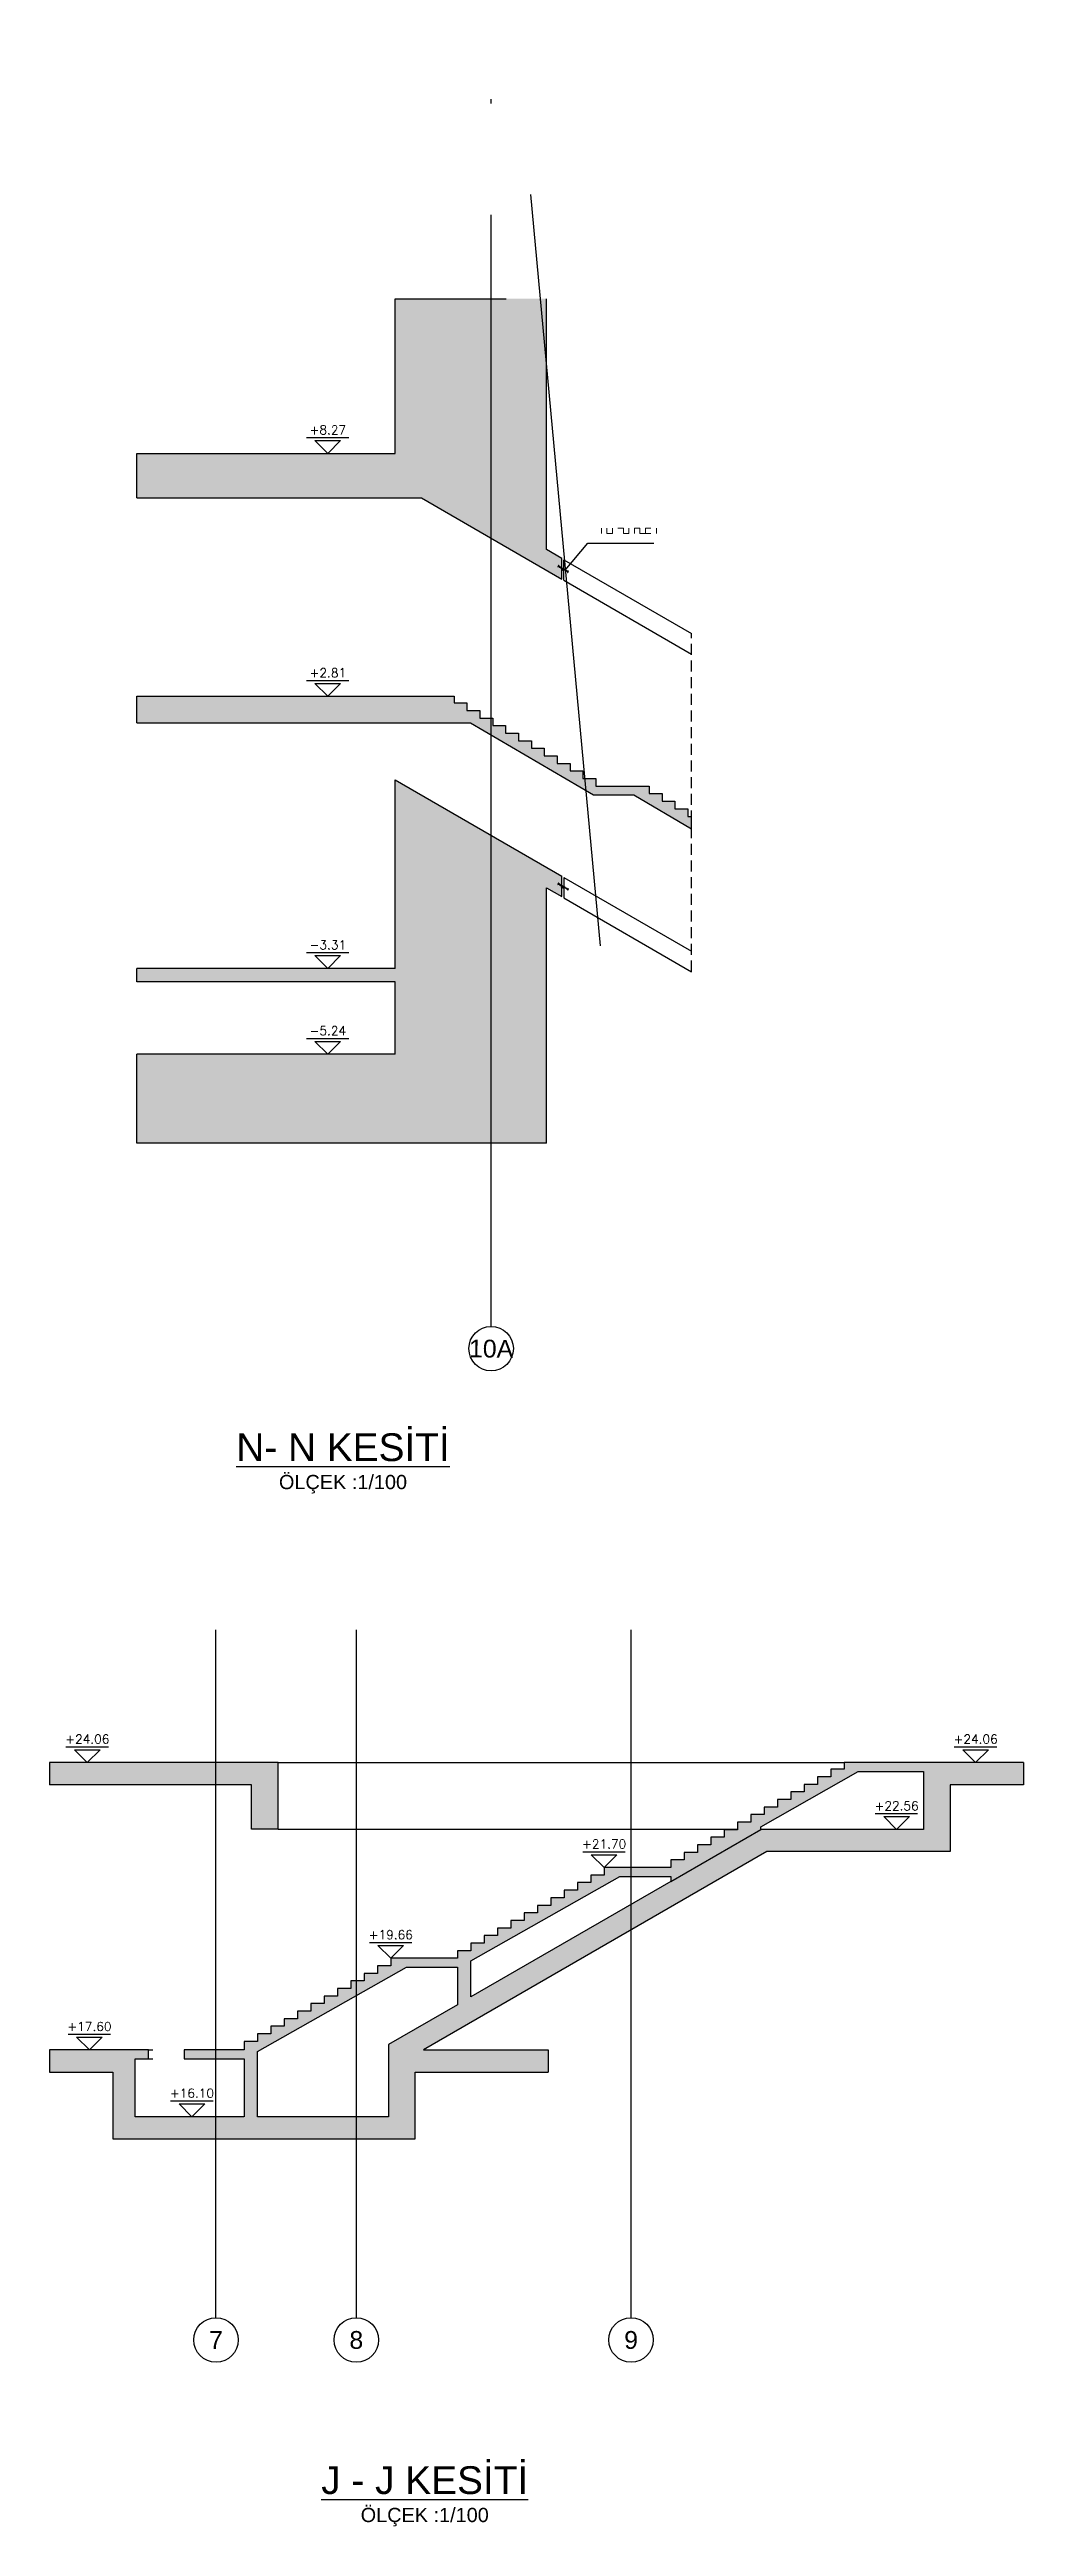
# Model space of a CAD drawing. Header units: inches. Extents: x 400392 to 401495, y 4543971 to 4544133.
# Drawn here: x 401364.5 to 401386.4, y 4544002.4 to 4544058.1 of the extents above; entities that cross this region are included whole.
import ezdxf
from ezdxf.enums import TextEntityAlignment as Align

# ---------------------------------------------------------------- set-up
doc = ezdxf.new("R2010")
doc.units = ezdxf.units.IN
doc.header["$MEASUREMENT"] = 0
for name, pattern in [('AKS', [3, 2.5, -0.25, 0, -0.25]), ('CIZGI', [0.4, 0.25, -0.15]), ('CONTINU', [0]), ('Dot', [4, 0, -4]), ('HIDDEN', [0.375, 0.25, -0.125]), ('UUC-ST-KAL-I05-101-U-000$0$ACAD_ISO05W100', [33, 24, -3, 0, -3, 0, -3])]:
    doc.linetypes.add(name, pattern=pattern)
for name, color, linetype in [('aks prota', 2, 'AKS'), ('caks prota', 4, 'Continuous'), ('görünüş prota', 4, 'Continuous'), ('kesik prota', 2, 'CIZGI'), ('kesit prota', 1, 'Continuous'), ('kesit tarama prota', 252, 'Continuous'), ('kolon tarama prota', 252, 'Continuous'), ('kot prota', 4, 'Continuous'), ('not çizgisi prota', 4, 'Continuous'), ('PRT-CST-rc_level', 6, 'Continuous'), ('PRT-CST-rc_levermark', 4, 'Continuous'), ('st_s_ölçü', 4, 'Continuous'), ('t35 prota', 3, 'Continuous'), ('taks prota', 7, 'Continuous'), ('tplan prota', 7, 'Continuous'), ('UUC-ST-KAL-I05-101-U-000$0$st_s_su tutucu', 2, 'Continuous')]:
    doc.layers.add(name, color=color, linetype=linetype)
doc.styles.add('Arial', font='Arial.ttf')
doc.styles.add('OLCU', font='romanstw.shx')
doc.styles.add('TAKS', font='Arial Unicode.ttf')
doc.dimstyles.new('1-50', dxfattribs={"dimtxt": 10, "dimasz": 4, "dimexe": 4, "dimexo": 8, "dimgap": 4, "dimtad": 1, "dimdec": 1, "dimrnd": 0.05, "dimzin": 9, "dimdsep": 46, "dimtxsty": 'OLCU', "dimblk1": 'OBLIQUE', "dimblk2": 'OBLIQUE', "dimsah": 1, "dimcen": 2, "dimdle": 4, "dimclrd": 4, "dimclre": 4, "dimclrt": 3, "dimadec": 1, "dimazin": 0, "dimtfac": 1, "dimtdec": 1, "dimtix": 1, "dimtmove": 2, "dimatfit": 3, "dimldrblk": 'OBLIQUE', "dimfxl": 1, "dimtvp": 1, "dimtolj": 1, "dimtzin": 1, "dimarcsym": 0})

msp = doc.modelspace()

# ---------------------------------------------------------------- texts
at = {"layer": 't35 prota', "style": 'Arial'}
for p in [(401371.0897353599, 4544025.888464598), (401372.9285027856, 4544002.660553734)]:
    msp.add_text('ÖLÇEK :1/100', height=0.32, dxfattribs=at).set_placement(p, align=Align.MIDDLE)
at = {"layer": 'taks prota', "style": 'TAKS'}
msp.add_text('10A', height=0.4, rotation=359.5051679852531, dxfattribs=at).set_placement((401374.4225491814, 4544028.902946919), align=Align.MIDDLE_CENTER)
for s, p in [('7', (401368.2329197673, 4544006.610963075)), ('8', (401371.3892391353, 4544006.6109659)), ('9', (401377.5716659167, 4544006.610963075))]:
    msp.add_text(s, height=0.4, dxfattribs=at).set_placement(p, align=Align.MIDDLE_CENTER)
at = {"layer": 'tplan prota', "style": 'Arial'}
for s, p in [('%%UN- N KESİTİ', (401371.0897353599, 4544026.763464598)), ('%%UJ - J KESİTİ', (401372.9285027856, 4544003.535553734))]:
    msp.add_text(s, height=0.625, dxfattribs=at).set_placement(p, align=Align.MIDDLE)

# ---------------------------------------------------------------- blocks, each defined once
blk = doc.blocks.new('KOTK5')
at = {"layer": 'PRT-CST-rc_levermark'}
blk.add_line((216.6666666667443, 160), (-213.3333333332557, 160), dxfattribs=at)
blk.add_lwpolyline([(130, 130), (-130, 130), (0, 0)], close=True, dxfattribs=at)
at = {"layer": 'PRT-CST-rc_level', "style": 'OLCU'}
blk.add_attdef('000.00', text='', height=90, dxfattribs=at).set_placement((0, 193.1381784435362), align=Align.CENTER)
blk = doc.blocks.new('_Oblique')
at = {"layer": 'st_s_ölçü', "lineweight": -2}
blk.add_line((-0.5, -0.5), (0.5, 0.5), dxfattribs=at)

# ---------------------------------------------------------------- hatches: boundary and pattern name
at = {"layer": 'kesit tarama prota'}
h = msp.add_hatch(color=256, dxfattribs=at)
h.dxf.hatch_style = 1
h.paths.add_polyline_path([(401372.2621637032, 4544049.032986059), (401366.4503757768, 4544049.032986059), (401366.4503757768, 4544048.032986059), (401372.8522021142, 4544048.032986059), (401376.0111770386, 4544046.209151036), (401376.0111770386, 4544046.671031252), (401375.664766877, 4544046.871031252), (401375.664766877, 4544052.511395129), (401372.2621637032, 4544052.511395129)])
h = msp.add_hatch(color=256, dxfattribs=at)
h.dxf.hatch_style = 1
h.paths.add_polyline_path([(401372.2621637032, 4544042.972986059), (401373.9608161376, 4544042.972986059), (401376.7243455493, 4544041.352986059), (401377.6343455492, 4544041.352986059), (401378.9342080763, 4544040.590997682), (401378.9342080763, 4544040.87298606), (401378.8486452273, 4544040.87298606), (401378.8486452273, 4544041.04298606), (401378.5586452273, 4544041.04298606), (401378.5586452273, 4544041.212986059), (401378.2686452272, 4544041.212986059), (401378.2686452272, 4544041.382986059), (401377.9786452272, 4544041.382986059), (401377.9786452272, 4544041.552986059), (401376.7786452273, 4544041.552986059), (401376.7786452273, 4544041.722986059), (401376.4886452272, 4544041.722986059), (401376.4886452272, 4544041.892986059), (401376.1986452272, 4544041.892986059), (401376.1986452272, 4544042.062986059), (401375.9086452271, 4544042.062986059), (401375.9086452271, 4544042.232986059), (401375.6186452273, 4544042.232986059), (401375.6186452273, 4544042.40298606), (401375.3286452273, 4544042.40298606), (401375.3286452273, 4544042.57298606), (401375.0386452273, 4544042.57298606), (401375.0386452273, 4544042.74298606), (401374.7486452272, 4544042.74298606), (401374.7486452272, 4544042.91298606), (401374.4586452272, 4544042.91298606), (401374.4586452272, 4544043.08298606), (401374.1686452272, 4544043.08298606), (401374.1686452272, 4544043.25298606), (401373.8786452273, 4544043.25298606), (401373.8786452273, 4544043.422986059), (401373.5886452273, 4544043.422986059), (401373.5886452273, 4544043.57298606), (401366.4503757768, 4544043.57298606), (401366.4503757768, 4544042.972986059)])
h = msp.add_hatch(color=256, dxfattribs=at)
h.dxf.hatch_style = 1
h.paths.add_polyline_path([(401375.664766877, 4544039.267650232), (401376.0111761587, 4544039.067648708), (401376.0111761587, 4544039.529530096), (401372.2621637032, 4544041.694045437), (401372.2621637032, 4544037.452986059), (401366.4503757768, 4544037.452986059), (401366.4503757768, 4544037.15298606), (401372.2621637032, 4544037.15298606), (401372.2621637032, 4544035.522986059), (401366.4503757768, 4544035.522986059), (401366.4503757768, 4544033.522986059), (401375.664766877, 4544033.522986059)])
h = msp.add_hatch(color=256, dxfattribs=at)
h.dxf.hatch_style = 1
h.paths.add_polyline_path([(401369.6342488551, 4544019.594092282), (401364.4861717306, 4544019.594092282), (401364.4861717306, 4544019.094092282), (401369.0342488553, 4544019.094092282), (401369.0342488553, 4544018.094092282), (401369.6342488551, 4544018.094092282)])
h = msp.add_hatch(color=256, dxfattribs=at)
h.dxf.hatch_style = 1
h.paths.add_polyline_path([(401384.7520635948, 4544019.094092282), (401386.4006162226, 4544019.094092282), (401386.4006162226, 4544019.594092282), (401382.3642084271, 4544019.594092282), (401382.3642084271, 4544019.444092282), (401382.0642084273, 4544019.444092282), (401382.0642084273, 4544019.274092282), (401381.7642084272, 4544019.274092282), (401381.7642084272, 4544019.104092282), (401381.4642084272, 4544019.104092282), (401381.4642084272, 4544018.934092282), (401381.1642084271, 4544018.934092282), (401381.1642084271, 4544018.764092282), (401380.8642084271, 4544018.764092282), (401380.8642084271, 4544018.594092282), (401380.5642084273, 4544018.594092282), (401380.5642084273, 4544018.424092282), (401380.2642084272, 4544018.424092282), (401380.2642084272, 4544018.254092282), (401379.9642084272, 4544018.254092282), (401379.9642084272, 4544018.084092282), (401379.6642084271, 4544018.084092282), (401379.6642084271, 4544017.914092282), (401379.3642084271, 4544017.914092282), (401379.3642084271, 4544017.744092282), (401379.0642084273, 4544017.744092282), (401379.0642084273, 4544017.574092282), (401378.7642084272, 4544017.574092282), (401378.7642084272, 4544017.404092282), (401378.4642084272, 4544017.404092282), (401378.4642084272, 4544017.234092282), (401376.9642084272, 4544017.234092282), (401376.9642084272, 4544017.064092281), (401376.6642084271, 4544017.064092281), (401376.6642084271, 4544016.894092281), (401376.3642084271, 4544016.894092281), (401376.3642084271, 4544016.724092281), (401376.0642084273, 4544016.724092281), (401376.0642084273, 4544016.554092281), (401375.7642084272, 4544016.554092281), (401375.7642084272, 4544016.384092282), (401375.4642084272, 4544016.384092282), (401375.4642084272, 4544016.214092282), (401375.1642084271, 4544016.214092282), (401375.1642084271, 4544016.044092282), (401374.8642084271, 4544016.044092282), (401374.8642084271, 4544015.874092282), (401374.5642084273, 4544015.874092282), (401374.5642084273, 4544015.704092282), (401374.2642084272, 4544015.704092282), (401374.2642084272, 4544015.534092282), (401373.9642084272, 4544015.534092282), (401373.9642084272, 4544015.364092282), (401373.6642084271, 4544015.364092282), (401373.6642084271, 4544015.194092282), (401372.1642084271, 4544015.194092282), (401372.1642084271, 4544015.024092282), (401371.8642084271, 4544015.024092282), (401371.8642084271, 4544014.854092282), (401371.5642084273, 4544014.854092282), (401371.5642084273, 4544014.684092282), (401371.2642084272, 4544014.684092282), (401371.2642084272, 4544014.514092282), (401370.9642084272, 4544014.514092282), (401370.9642084272, 4544014.344092282), (401370.6642084271, 4544014.344092282), (401370.6642084271, 4544014.174092282), (401370.3642084271, 4544014.174092282), (401370.3642084271, 4544014.004092282), (401370.0642084273, 4544014.004092282), (401370.0642084273, 4544013.834092282), (401369.7642084272, 4544013.834092282), (401369.7642084272, 4544013.664092282), (401369.4642084272, 4544013.664092282), (401369.4642084272, 4544013.494092282), (401369.1642084271, 4544013.494092282), (401369.1642084271, 4544013.324092282), (401368.8642084271, 4544013.324092282), (401368.8642084271, 4544013.131092282), (401367.5130153779, 4544013.131092282), (401367.5130153779, 4544012.931092282), (401368.8642084271, 4544012.931092282), (401368.8642084271, 4544011.631092282), (401366.413015378, 4544011.631092282), (401366.413015378, 4544012.931092282), (401366.7130153778, 4544012.931092282), (401366.7130153778, 4544013.131092282), (401364.4861717306, 4544013.131092282), (401364.4861717306, 4544012.631092282), (401365.913015378, 4544012.631092282), (401365.913015378, 4544011.131092282), (401372.7130153778, 4544011.131092282), (401372.7130153778, 4544011.831092282), (401372.113015378, 4544011.831092282), (401372.113015378, 4544011.631092282), (401369.1642084271, 4544011.631092282), (401369.1642084271, 4544013.094213086), (401372.5169364189, 4544014.994092282), (401373.6642084271, 4544014.994092282), (401373.6642084271, 4544014.149964317), (401372.113015378, 4544013.254382592), (401372.113015378, 4544011.831092282), (401372.7130153778, 4544011.831092282), (401372.7130153778, 4544012.631092282), (401375.7092451726, 4544012.631092282), (401375.7092451726, 4544013.131092282), (401372.8994702972, 4544013.131092282), (401380.624416899, 4544017.591092282), (401384.7520635948, 4544017.591092282)])
h.paths.add_polyline_path([(401380.4904423026, 4544018.091092282), (401380.4904423026, 4544018.152412282), (401382.6816423012, 4544019.394092281), (401384.1520635947, 4544019.394092281), (401384.1520635947, 4544018.091092282)], flags=16)
h.paths.add_polyline_path([(401378.4642084272, 4544017.034092282), (401378.4642084272, 4544016.921245608), (401373.9642084272, 4544014.323169397), (401373.9642084272, 4544015.134213086), (401377.3169364189, 4544017.034092282)], flags=16)

# ---------------------------------------------------------------- linework, layer by layer
at = {"layer": 'aks prota', "ltscale": 10}
for p, q in [((401374.4225491814, 4544029.402946919), (401374.4225491814, 4544058.116451965)), ((401368.2299197673, 4544007.110963075), (401368.2299197673, 4544022.577287548)), ((401371.3899197674, 4544007.110963075), (401371.3899197674, 4544022.577287548)), ((401377.5696741359, 4544007.110963075), (401377.5696741359, 4544022.577287548))]:
    msp.add_line(p, q, dxfattribs=at)
at = {"layer": 'caks prota', "ltscale": 0.05}
for centre in [(401374.4225491814, 4544028.902946919), (401368.2329197673, 4544006.610963075), (401371.3892391353, 4544006.6109659), (401377.5716659167, 4544006.610963075)]:
    msp.add_circle(centre, 0.5, dxfattribs=at)
at = {"layer": 'görünüş prota'}
for points in [[(401369.6342488551, 4544019.594092282), (401382.3642084271, 4544019.594092282)], [(401369.6342488551, 4544018.094092282), (401379.9642084272, 4544018.094092282)]]:
    msp.add_lwpolyline(points, dxfattribs=at)
at = {"layer": 'görünüş prota', "color": 4, "linetype": 'Dot'}
for points in [[(401366.7130153778, 4544013.131092282), (401367.5130153779, 4544013.131092282)], [(401366.7130153778, 4544012.931092282), (401367.5130153779, 4544012.931092282)]]:
    msp.add_lwpolyline(points, dxfattribs=at)
at = {"layer": 'kesik prota', "ltscale": 10}
for p, q in [((401366.4503757768, 4544048.032986059), (401366.4503757768, 4544049.032986059)), ((401366.4503757768, 4544042.972986059), (401366.4503757768, 4544043.57298606))]:
    msp.add_line(p, q, dxfattribs=at)
for points in [[(401372.2621637032, 4544052.511395129), (401375.664766877, 4544052.511395129)], [(401366.4503757768, 4544037.15298606), (401366.4503757768, 4544037.452986059)], [(401366.4503757768, 4544033.522986059), (401366.4503757768, 4544035.522986059)], [(401364.4861717306, 4544019.594092282), (401364.4861717306, 4544019.094092282)], [(401386.4006162226, 4544019.594092282), (401386.4006162226, 4544019.094092282)], [(401378.4642084272, 4544016.921245608), (401380.4904423026, 4544018.091092282)], [(401364.4861717306, 4544013.131092282), (401364.4861717306, 4544012.631092282)], [(401375.7092451726, 4544013.131092282), (401375.7092451726, 4544012.631092282)]]:
    msp.add_lwpolyline(points, dxfattribs=at)
at = {"layer": 'kesit prota', "color": 1}
for p, q in [((401375.664766877, 4544046.871031252), (401375.664766877, 4544052.511395129)), ((401372.2621637032, 4544037.452986059), (401372.2621637032, 4544041.694045437)), ((401372.2621637032, 4544035.522986059), (401372.2621637032, 4544037.15298606))]:
    msp.add_line(p, q, dxfattribs=at)
at = {"layer": 'kesit prota'}
for p, q in [((401369.6342488551, 4544018.094092282), (401369.6342488551, 4544019.594092282)), ((401369.0342488553, 4544018.094092282), (401369.0342488553, 4544019.094092282))]:
    msp.add_line(p, q, dxfattribs=at)
at = {"layer": 'kesit prota', "color": 1}
for points in [[(401366.4503757768, 4544049.032986059), (401372.2621637032, 4544049.032986059), (401372.2621637032, 4544052.511395129)], [(401366.4503757768, 4544048.032986059), (401372.8522021142, 4544048.032986059), (401376.0111770386, 4544046.209151036), (401376.0111770386, 4544046.671031252), (401375.664766877, 4544046.871031252)], [(401366.4503757768, 4544043.57298606), (401373.5886452273, 4544043.57298606), (401373.5886452273, 4544043.422986059), (401373.8786452273, 4544043.422986059), (401373.8786452273, 4544043.25298606), (401374.1686452272, 4544043.25298606), (401374.1686452272, 4544043.08298606), (401374.4586452272, 4544043.08298606), (401374.4586452272, 4544042.91298606), (401374.7486452272, 4544042.91298606), (401374.7486452272, 4544042.74298606), (401375.0386452273, 4544042.74298606), (401375.0386452273, 4544042.57298606), (401375.3286452273, 4544042.57298606), (401375.3286452273, 4544042.40298606), (401375.6186452273, 4544042.40298606), (401375.6186452273, 4544042.232986059), (401375.9086452271, 4544042.232986059), (401375.9086452271, 4544042.062986059), (401376.1986452272, 4544042.062986059), (401376.1986452272, 4544041.892986059), (401376.4886452272, 4544041.892986059), (401376.4886452272, 4544041.722986059), (401376.7786452273, 4544041.722986059), (401376.7786452273, 4544041.552986059), (401377.9786452272, 4544041.552986059), (401377.9786452272, 4544041.382986059), (401378.2686452272, 4544041.382986059), (401378.2686452272, 4544041.212986059), (401378.5586452273, 4544041.212986059), (401378.5586452273, 4544041.04298606), (401378.8486452273, 4544041.04298606), (401378.8486452273, 4544040.87298606), (401378.9342080763, 4544040.87298606)], [(401366.4497115247, 4544042.972986059), (401373.9608161376, 4544042.972986059)], [(401373.9608161376, 4544042.972986059), (401376.7243455493, 4544041.352986059), (401377.6343455492, 4544041.352986059), (401378.9342080763, 4544040.590997682)], [(401372.2621637032, 4544041.694045437), (401376.0111761587, 4544039.529530096)], [(401375.664766877, 4544033.522986059), (401375.664766877, 4544039.267650232), (401376.0111761587, 4544039.067648708), (401376.0111761587, 4544039.529530096)], [(401372.2621637032, 4544037.452986059), (401366.4503757768, 4544037.452986059)], [(401372.2621637032, 4544037.15298606), (401366.4503757768, 4544037.15298606)], [(401372.2621637032, 4544035.522986059), (401366.4503757768, 4544035.522986059)], [(401375.664766877, 4544033.522986059), (401366.4503757768, 4544033.522986059)]]:
    msp.add_lwpolyline(points, dxfattribs=at)
at = {"layer": 'kesit prota'}
for points in [[(401378.9342080763, 4544040.590997682), (401378.9342080763, 4544040.87298606)], [(401369.6342488551, 4544019.594092282), (401364.4861717306, 4544019.594092282)], [(401386.4006162226, 4544019.594092282), (401382.3642084271, 4544019.594092282), (401382.3642084271, 4544019.444092282), (401382.0642084273, 4544019.444092282), (401382.0642084273, 4544019.274092282), (401381.7642084272, 4544019.274092282), (401381.7642084272, 4544019.104092282), (401381.4642084272, 4544019.104092282), (401381.4642084272, 4544018.934092282), (401381.1642084271, 4544018.934092282), (401381.1642084271, 4544018.764092282), (401380.8642084271, 4544018.764092282), (401380.8642084271, 4544018.594092282), (401380.5642084273, 4544018.594092282), (401380.5642084273, 4544018.424092282), (401380.2642084272, 4544018.424092282), (401380.2642084272, 4544018.254092282), (401379.9642084272, 4544018.254092282), (401379.9642084272, 4544018.084092282), (401379.6642084271, 4544018.084092282), (401379.6642084271, 4544017.914092282), (401379.3642084271, 4544017.914092282), (401379.3642084271, 4544017.744092282), (401379.0642084273, 4544017.744092282), (401379.0642084273, 4544017.574092282), (401378.7642084272, 4544017.574092282), (401378.7642084272, 4544017.404092282), (401378.4642084272, 4544017.404092282), (401378.4642084272, 4544017.234092282), (401376.9642084272, 4544017.234092282), (401376.9642084272, 4544017.064092281), (401376.6642084271, 4544017.064092281), (401376.6642084271, 4544016.894092281), (401376.3642084271, 4544016.894092281), (401376.3642084271, 4544016.724092281), (401376.0642084273, 4544016.724092281), (401376.0642084273, 4544016.554092281), (401375.7642084272, 4544016.554092281), (401375.7642084272, 4544016.384092282), (401375.4642084272, 4544016.384092282), (401375.4642084272, 4544016.214092282), (401375.1642084271, 4544016.214092282), (401375.1642084271, 4544016.044092282), (401374.8642084271, 4544016.044092282), (401374.8642084271, 4544015.874092282), (401374.5642084273, 4544015.874092282), (401374.5642084273, 4544015.704092282), (401374.2642084272, 4544015.704092282), (401374.2642084272, 4544015.534092282), (401373.9642084272, 4544015.534092282), (401373.9642084272, 4544015.364092282), (401373.6642084271, 4544015.364092282), (401373.6642084271, 4544015.194092282), (401372.1642084271, 4544015.194092282), (401372.1642084271, 4544015.024092282), (401371.8642084271, 4544015.024092282), (401371.8642084271, 4544014.854092282), (401371.5642084273, 4544014.854092282), (401371.5642084273, 4544014.684092282), (401371.2642084272, 4544014.684092282), (401371.2642084272, 4544014.514092282), (401370.9642084272, 4544014.514092282), (401370.9642084272, 4544014.344092282), (401370.6642084271, 4544014.344092282), (401370.6642084271, 4544014.174092282), (401370.3642084271, 4544014.174092282), (401370.3642084271, 4544014.004092282), (401370.0642084273, 4544014.004092282), (401370.0642084273, 4544013.834092282), (401369.7642084272, 4544013.834092282), (401369.7642084272, 4544013.664092282), (401369.4642084272, 4544013.664092282), (401369.4642084272, 4544013.494092282), (401369.1642084271, 4544013.494092282), (401369.1642084271, 4544013.324092282), (401368.8642084271, 4544013.324092282), (401368.8642084271, 4544013.131092282), (401367.5130153779, 4544013.131092282), (401367.5130153779, 4544012.931092282), (401368.8642084271, 4544012.931092282), (401368.8642084271, 4544011.631092282)], [(401369.0342488553, 4544019.094092282), (401364.4861717306, 4544019.094092282)], [(401386.4006162226, 4544019.094092282), (401384.7520635948, 4544019.094092282), (401384.7520635948, 4544017.591092282), (401380.624416899, 4544017.591092282), (401372.8994702972, 4544013.131092282), (401375.7092451726, 4544013.131092282)], [(401369.6342488551, 4544018.094092282), (401369.0342488553, 4544018.094092282)], [(401368.8614540585, 4544011.631092282), (401366.413015378, 4544011.631092282), (401366.413015378, 4544012.931092282), (401366.7130153778, 4544012.931092282), (401366.7130153778, 4544013.131092282), (401364.4861717306, 4544013.131092282)], [(401364.4861717306, 4544012.631092282), (401365.913015378, 4544012.631092282), (401365.913015378, 4544011.131092282), (401372.7130153778, 4544011.131092282), (401372.7130153778, 4544012.631092282), (401375.7092451726, 4544012.631092282)]]:
    msp.add_lwpolyline(points, dxfattribs=at)
for points in [[(401380.4904423026, 4544018.152412282), (401382.6816423012, 4544019.394092281), (401384.1520635947, 4544019.394092281), (401384.1520635947, 4544018.091092282), (401380.4904423026, 4544018.091092282)], [(401373.9642084272, 4544015.134213086), (401377.3169364189, 4544017.034092282), (401378.4642084272, 4544017.034092282), (401378.4642084272, 4544016.921245608), (401373.9642084272, 4544014.323169397)], [(401373.6642084271, 4544014.994092282), (401373.6642084271, 4544014.149964317), (401372.113015378, 4544013.254382592), (401372.113015378, 4544011.631092282), (401369.1642084271, 4544011.631092282), (401369.1642084271, 4544013.094213086), (401372.5169364189, 4544014.994092282)]]:
    msp.add_lwpolyline(points, close=True, dxfattribs=at)
at = {"layer": 'kolon tarama prota'}
for p, q in [((401376.0611761588, 4544046.180281705), (401376.0611761588, 4544046.642164246)), ((401376.0611761588, 4544039.500663019), (401376.0611761588, 4544039.038780901))]:
    msp.add_line(p, q, dxfattribs=at)
for points in [[(401376.0611761588, 4544046.642164246), (401378.9342080763, 4544044.983418495)], [(401376.0611761588, 4544046.180281705), (401378.9342080763, 4544044.521519102)], [(401376.0611761588, 4544039.500663019), (401378.9342080763, 4544037.841900416)], [(401376.0611761588, 4544039.038780901), (401378.9342080763, 4544037.380018298)]]:
    msp.add_lwpolyline(points, dxfattribs=at)
at = {"layer": 'kolon tarama prota', "linetype": 'HIDDEN'}
msp.add_lwpolyline([(401378.9342080763, 4544037.380018298), (401378.9342080763, 4544044.983418495)], dxfattribs=at)
at = {"layer": 'st_s_ölçü', "color": 6, "lineweight": 0}
for points in [[(401376.9055554837, 4544047.354229693), (401376.9055554837, 4544047.23047007)], [(401377.029315108, 4544047.354229693), (401377.029315108, 4544047.23047007), (401377.1530747326, 4544047.23047007), (401377.1530747326, 4544047.354229693)], [(401377.2768343569, 4544047.354229693), (401377.4005939812, 4544047.354229693)], [(401377.4005939812, 4544047.354229693), (401377.4005939812, 4544047.23047007)], [(401377.4005939812, 4544047.354229693), (401377.4005939812, 4544047.23047007), (401377.5243536055, 4544047.23047007), (401377.5243536055, 4544047.354229693)], [(401377.6481132298, 4544047.354229693), (401377.6481132298, 4544047.23047007)], [(401377.6481132298, 4544047.354229693), (401377.7718728542, 4544047.354229693)], [(401377.7718728542, 4544047.354229693), (401377.7718728542, 4544047.23047007), (401377.8956324785, 4544047.23047007), (401377.8956324785, 4544047.354229693)], [(401378.019392103, 4544047.354229693), (401377.8956324785, 4544047.354229693), (401377.8956324785, 4544047.23047007), (401378.019392103, 4544047.23047007)]]:
    msp.add_lwpolyline(points, dxfattribs=at)
msp.add_lwpolyline([(401378.1431517273, 4544047.354229693), (401378.1431517273, 4544047.23047007), (401378.1431517273, 4544047.354229693)], close=True, dxfattribs=at)
at = {"layer": 'UUC-ST-KAL-I05-101-U-000$0$st_s_su tutucu', "linetype": 'UUC-ST-KAL-I05-101-U-000$0$ACAD_ISO05W100', "ltscale": 0.05}
for points in [[(401376.0491923921, 4544046.408442903, -0.5773502691895264), (401376.0465923853, 4544046.406941805), (401376.0162716788, 4544046.424447653, -0.5773502691896774), (401376.0162716937, 4544046.427449876), (401376.0367814233, 4544046.439291051, 0.5773502691898074), (401376.0367814361, 4544046.442293271), (401375.9970866123, 4544046.465211325), (401376.0000125028, 4544046.470279063), (401375.9964458722, 4544046.472338277), (401375.9935199833, 4544046.467270541), (401375.9651917124, 4544046.483626044), (401375.9681176029, 4544046.488693782), (401375.9645509727, 4544046.490752998), (401375.9616250839, 4544046.485685262), (401375.9437130071, 4544046.49602691), (401375.9427073293, 4544046.51161869), (401375.9382040094, 4544046.51421871), (401375.9226038885, 4544046.487198787), (401375.9271072085, 4544046.484598766), (401375.941112988, 4544046.491523589), (401375.9590250627, 4544046.481181941), (401375.9560991729, 4544046.476114203), (401375.9596658033, 4544046.474054988), (401375.9625916924, 4544046.479122725), (401375.9909199633, 4544046.462767221), (401375.9879940737, 4544046.457699484), (401375.9915607034, 4544046.455640268), (401375.994486593, 4544046.460708004), (401376.0272481014, 4544046.441792944, -0.5773502691899163), (401376.0272480879, 4544046.438790723), (401376.0076050261, 4544046.427449914, 0.5773502691894145), (401376.0076050128, 4544046.424447694), (401376.0509256854, 4544046.399436232, 0.5773502691898413), (401376.0535256921, 4544046.400937331), (401376.0535257925, 4544046.423619126, -0.5773502691890604), (401376.0561258, 4544046.425120226), (401376.0888873083, 4544046.406205163), (401376.0859614192, 4544046.401137427), (401376.0895280494, 4544046.399078212), (401376.0924539383, 4544046.404145948), (401376.1207822096, 4544046.387790445), (401376.1178563198, 4544046.382722707), (401376.1214229488, 4544046.380663492), (401376.1243488382, 4544046.385731227), (401376.1422609136, 4544046.375389581), (401376.1432665913, 4544046.3597978), (401376.147769912, 4544046.357197779), (401376.1633700322, 4544046.384217702), (401376.1588667122, 4544046.386817723), (401376.1448609338, 4544046.379892901), (401376.1269488575, 4544046.390234548), (401376.1298747482, 4544046.395302285), (401376.1263081183, 4544046.397361501), (401376.123382229, 4544046.392293765), (401376.0950539581, 4544046.408649269), (401376.0979798469, 4544046.413717005), (401376.0944132172, 4544046.415776221), (401376.0914873281, 4544046.410708484), (401376.0517925048, 4544046.433626538, 0.5773502691892096), (401376.0491924978, 4544046.432125439)], [(401376.0491915122, 4544039.266941748, -0.5773502691895264), (401376.0465915055, 4544039.265440649), (401376.0162707989, 4544039.282946498, -0.5773502691896774), (401376.0162708138, 4544039.285948721), (401376.0367805435, 4544039.297789895, 0.5773502691898074), (401376.0367805563, 4544039.300792116), (401375.9970857325, 4544039.323710171), (401376.000011623, 4544039.328777907), (401375.9964449923, 4544039.330837122), (401375.9935191034, 4544039.325769385), (401375.9651908326, 4544039.34212489), (401375.9681167231, 4544039.347192626), (401375.9645500929, 4544039.349251843), (401375.961624204, 4544039.344184107), (401375.9437121272, 4544039.354525754), (401375.9427064495, 4544039.370117535), (401375.9382031295, 4544039.372717555), (401375.9226030086, 4544039.345697631), (401375.9271063286, 4544039.34309761), (401375.9411121081, 4544039.350022434), (401375.9590241828, 4544039.339680786), (401375.956098293, 4544039.334613048), (401375.9596649234, 4544039.332553833), (401375.9625908125, 4544039.33762157), (401375.9909190834, 4544039.321266066), (401375.9879931938, 4544039.316198329), (401375.9915598236, 4544039.314139112), (401375.9944857131, 4544039.31920685), (401376.0272472215, 4544039.300291789, -0.5773502691899163), (401376.027247208, 4544039.297289568), (401376.0076041462, 4544039.285948758, 0.5773502691894145), (401376.0076041329, 4544039.282946538), (401376.0509248055, 4544039.257935076, 0.5773502691898413), (401376.0535248123, 4544039.259436176), (401376.0535249126, 4544039.28211797, -0.5773502691890604), (401376.0561249201, 4544039.28361907), (401376.0888864284, 4544039.264704009), (401376.0859605393, 4544039.259636272), (401376.0895271695, 4544039.257577057), (401376.0924530584, 4544039.262644792), (401376.1207813298, 4544039.24628929), (401376.11785544, 4544039.241221552), (401376.121422069, 4544039.239162337), (401376.1243479583, 4544039.244230072), (401376.1422600337, 4544039.233888425), (401376.1432657114, 4544039.218296644), (401376.1477690321, 4544039.215696624), (401376.1633691523, 4544039.242716546), (401376.1588658323, 4544039.245316568), (401376.144860054, 4544039.238391746), (401376.1269479776, 4544039.248733393), (401376.1298738684, 4544039.253801131), (401376.1263072384, 4544039.255860345), (401376.1233813491, 4544039.25079261), (401376.0950530782, 4544039.267148114), (401376.0979789671, 4544039.27221585), (401376.0944123373, 4544039.274275065), (401376.0914864482, 4544039.269207329), (401376.0517916249, 4544039.292125382, 0.5773502691892096), (401376.0491916182, 4544039.290624283)]]:
    msp.add_lwpolyline(points, format="xyb", close=True, dxfattribs=at)

# ---------------------------------------------------------------- block references
at = {"layer": 'kot prota', "linetype": 'CONTINU', "ltscale": 0.1}
ref = msp.add_blockref('KOTK5', (401370.7481394895, 4544049.032986059), dxfattribs=dict(at, xscale=-0.002222222222222222, yscale=0.002222222222222222, zscale=0.002222222222222222, rotation=359.9999999999996))
ref.add_attrib('000.00', '+8.27', dxfattribs={"layer": 'PRT-CST-rc_level', "height": 0.1999999999999999, "style": 'OLCU'}).set_placement((401370.7481394895, 4544049.462182011), align=Align.CENTER)
ref = msp.add_blockref('KOTK5', (401370.7481394895, 4544043.57298606), dxfattribs=dict(at, xscale=-0.002222222222222222, yscale=0.002222222222222222, zscale=0.002222222222222222, rotation=359.9999999999996))
ref.add_attrib('000.00', '+2.81', dxfattribs={"layer": 'PRT-CST-rc_level', "height": 0.1999999999999999, "style": 'OLCU'}).set_placement((401370.7481394895, 4544044.002182011), align=Align.CENTER)
ref = msp.add_blockref('KOTK5', (401370.7481394895, 4544037.452986059), dxfattribs=dict(at, xscale=-0.002222222222222222, yscale=0.002222222222222222, zscale=0.002222222222222222, rotation=359.9999999999996))
ref.add_attrib('000.00', '-3.31', dxfattribs={"layer": 'PRT-CST-rc_level', "height": 0.1999999999999999, "style": 'OLCU'}).set_placement((401370.7481394895, 4544037.882182011), align=Align.CENTER)
ref = msp.add_blockref('KOTK5', (401370.7481394895, 4544035.522986059), dxfattribs=dict(at, xscale=-0.002222222222222222, yscale=0.002222222222222222, zscale=0.002222222222222222, rotation=359.9999999999996))
ref.add_attrib('000.00', '-5.24', dxfattribs={"layer": 'PRT-CST-rc_level', "height": 0.1999999999999999, "style": 'OLCU'}).set_placement((401370.7481394895, 4544035.952182012), align=Align.CENTER)
ref = msp.add_blockref('KOTK5', (401365.3362277065, 4544019.594092282), dxfattribs=dict(at, xscale=-0.002222222222222222, yscale=0.002222222222222222, zscale=0.002222222222222222, rotation=359.9999999999036))
ref.add_attrib('000.00', '+24.06', dxfattribs={"layer": 'PRT-CST-rc_level', "height": 0.1999999999999999, "style": 'OLCU'}).set_placement((401365.3362277065, 4544020.023288234), align=Align.CENTER)
ref = msp.add_blockref('KOTK5', (401385.323980534, 4544019.594092282), dxfattribs=dict(at, xscale=-0.002222222222222222, yscale=0.002222222222222222, zscale=0.002222222222222222, rotation=359.9999999999036))
ref.add_attrib('000.00', '+24.06', dxfattribs={"layer": 'PRT-CST-rc_level', "height": 0.1999999999999999, "style": 'OLCU'}).set_placement((401385.323980534, 4544020.023288234), align=Align.CENTER)
ref = msp.add_blockref('KOTK5', (401383.5454841345, 4544018.091092282), dxfattribs=dict(at, xscale=-0.002222222222222222, yscale=0.002222222222222222, zscale=0.002222222222222222, rotation=359.9999999999036))
ref.add_attrib('000.00', '+22.56', dxfattribs={"layer": 'PRT-CST-rc_level', "height": 0.1999999999999999, "style": 'OLCU'}).set_placement((401383.5454841345, 4544018.520288234), align=Align.CENTER)
ref = msp.add_blockref('KOTK5', (401376.9642084272, 4544017.234092282), dxfattribs=dict(at, xscale=-0.002222222222222222, yscale=0.002222222222222222, zscale=0.002222222222222222, rotation=359.9999999999036))
ref.add_attrib('000.00', '+21.70', dxfattribs={"layer": 'PRT-CST-rc_level', "height": 0.1999999999999999, "style": 'OLCU'}).set_placement((401376.9642084272, 4544017.663288234), align=Align.CENTER)
ref = msp.add_blockref('KOTK5', (401372.1642084271, 4544015.194092282), dxfattribs=dict(at, xscale=-0.002222222222222222, yscale=0.002222222222222222, zscale=0.002222222222222222, rotation=359.9999999999036))
ref.add_attrib('000.00', '+19.66', dxfattribs={"layer": 'PRT-CST-rc_level', "height": 0.1999999999999999, "style": 'OLCU'}).set_placement((401372.1642084271, 4544015.623288234), align=Align.CENTER)
ref = msp.add_blockref('KOTK5', (401365.3836539756, 4544013.131092282), dxfattribs=dict(at, xscale=-0.002222222222222222, yscale=0.002222222222222222, zscale=0.002222222222222222, rotation=359.9999999999036))
ref.add_attrib('000.00', '+17.60', dxfattribs={"layer": 'PRT-CST-rc_level', "height": 0.1999999999999999, "style": 'OLCU'}).set_placement((401365.3836539756, 4544013.560288234), align=Align.CENTER)
ref = msp.add_blockref('KOTK5', (401367.6908379249, 4544011.631092282), dxfattribs=dict(at, xscale=-0.002222222222222222, yscale=0.002222222222222222, zscale=0.002222222222222222, rotation=359.9999999999036))
ref.add_attrib('000.00', '+16.10', dxfattribs={"layer": 'PRT-CST-rc_level', "height": 0.1999999999999999, "style": 'OLCU'}).set_placement((401367.6908379249, 4544012.060288234), align=Align.CENTER)

msp.set_redraw_order([(e.dxf.handle, doc.entitydb.next_handle()) for e in msp.query("TEXT MTEXT ATTDEF DIMENSION ARC_DIMENSION")])  # texts and dimensions are drawn at this point

# ---------------------------------------------------------------- leaders
at = {"layer": 'not çizgisi prota'}
msp.add_leader([(401376.0920463924, 4544046.410362575), (401376.5963201447, 4544047.017626881), (401378.0813966361, 4544047.017867842)], dimstyle='1-50', override={"dimasz": 12, "dimgap": 4, "dimtad": 0}, dxfattribs=at)

doc.saveas('drawing.dxf')
